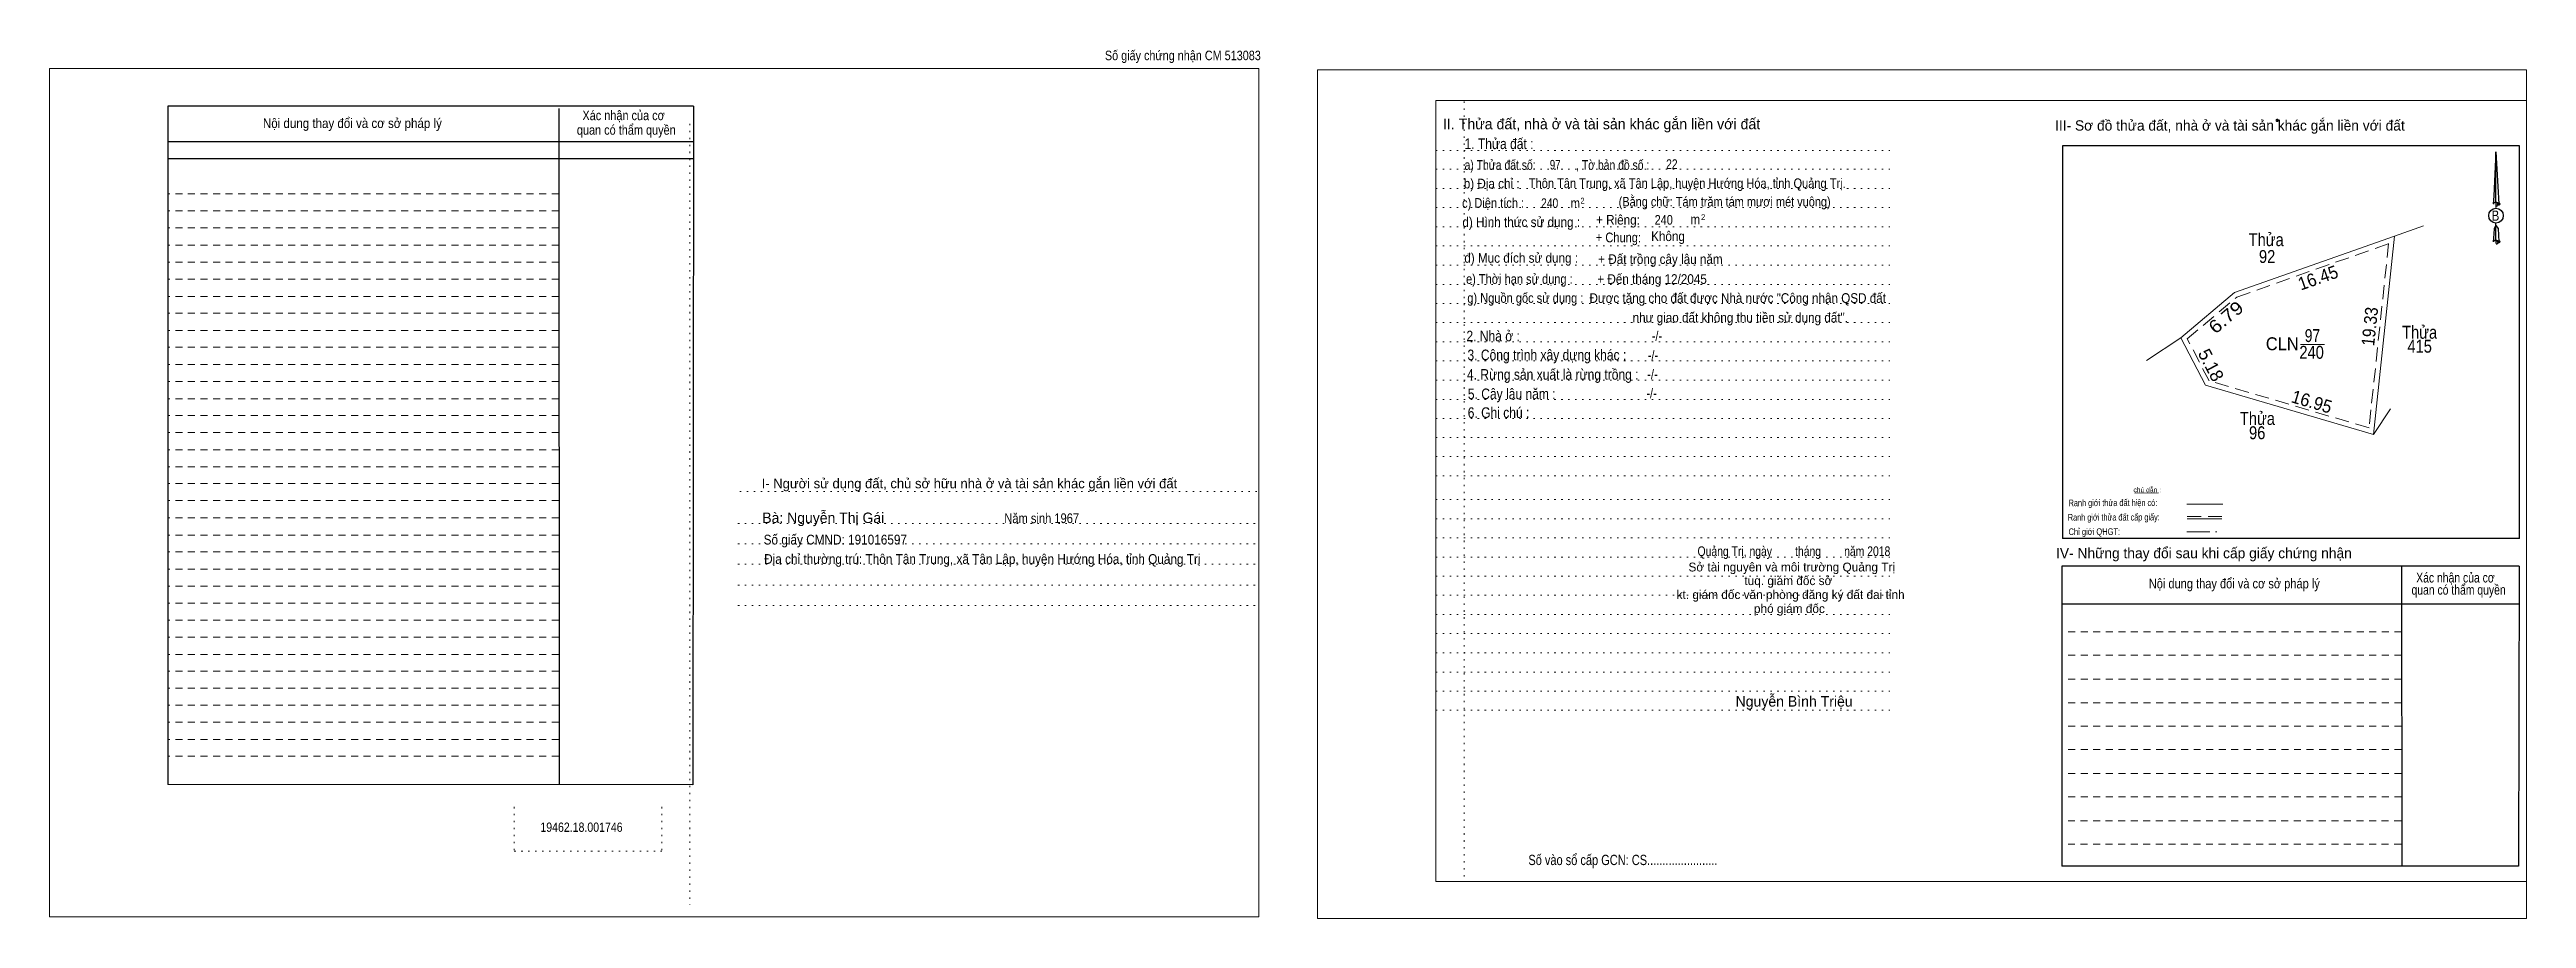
# Model space of a CAD drawing. Header units: metres. Extents: x 547727 to 548284, y 1835562 to 1835934.
# Drawn here: x 547727 to 547967, y 1835827.1 to 1835911.2 of the extents above; entities that cross this region are included whole.
import ezdxf
from ezdxf.enums import TextEntityAlignment as Align

# ---------------------------------------------------------------- set-up
doc = ezdxf.new("R2010")
doc.units = ezdxf.units.M
doc.header["$LTSCALE"] = 0.45
doc.header["$PDMODE"] = 32
doc.header["$PDSIZE"] = 0.225
for name, pattern in [('DASH_DOUBLE_DOT', [9.2, 5, -1.2, 0.3, -1.2, 0.3, -1.2]), ('DOTTED', [1.5, 0.3, -1.2]), ('MEDIUM_DASHED', [4.5, 3, -1.5]), ('SHORT_DASHED', [2.7, 1.5, -1.2])]:
    doc.linetypes.add(name, pattern=pattern)
for name, color, linetype, lineweight in [('1', 7, 'DOTTED', 13), ('18', 7, 'Continuous', 25), ('28', 7, 'SHORT_DASHED', 13), ('55', 7, 'Continuous', 13)]:
    doc.layers.add(name, color=color, linetype=linetype, lineweight=lineweight)
doc.layers.add('40', color=7, linetype='Continuous')

msp = doc.modelspace()

# ---------------------------------------------------------------- texts
at = {"layer": '18'}
for s, height, p in [('II. Thửa đất, nhà ở và tài sản khác gắn liền với đất', 1.027, (547877.375, 1835903.5)), ('Bà: Nguyễn Thị Gái', 1.012, (547801.985, 1835865.36)), ('Sở tài nguyên và môi trường Quảng Trị', 0.8554, (547895.795, 1835860.67)), ('kt. giám đốc văn phòng đăng ký đất đai tỉnh', 0.8561, (547895.685, 1835858)), ('tuq. giám đốc sở', 0.8561, (547895.465, 1835859.35)), ('phó giám đốc', 0.8561, (547895.565, 1835856.64)), ('Nguyễn Bình Triệu', 1.017, (547896.025, 1835847.58))]:
    msp.add_text(s, height=height, dxfattribs=at).set_placement(p, align=Align.CENTER)
for s, height, width, p in [('1. Thửa đất :', 1.027, 0.85, (547867.44, 1835901.58)), ('a) Thửa đất số:              , Tờ bản đồ số : ', 0.9412, 0.8, (547873.19, 1835899.57)), ('97', 0.93, 0.75, (547872.88, 1835899.6)), ('22', 0.9315, 0.8, (547884.18, 1835899.66)), ('c) Diện tích :                                                   ', 0.9412, 0.85, (547874.445, 1835895.89)), ('b) Địa chỉ : ', 0.9412, 0.9, (547866.885, 1835897.77)), ('240', 0.93, 0.8, (547872.345, 1835895.88)), ('2', 0.5701, 0.75, (547875.53, 1835896.3)), ('(Bằng chữ: Tám trăm tám mươi mét vuông)', 0.9315, 0.85, (547889.295, 1835896.02)), ('d) Hình thức sử dụng :', 0.9409, 0.9, (547869.59, 1835894.04)), (' m', 0.9412, 0.85, (547874.68, 1835895.89)), ('+ Riêng: ', 0.9409, 0.9, (547879.12, 1835894.26)), ('240', 0.93, 0.85, (547883.395, 1835894.26)), (' m', 0.9409, 0.9, (547886.29, 1835894.3)), ('2', 0.5701, 0.8, (547887.21, 1835894.7)), ('B', 0.9857, 0.85, (547963.955, 1835894.64)), ('       + Chung:', 0.9409, 0.85, (547877.965, 1835892.55)), ('Không', 0.9409, 0.9, (547883.81, 1835892.67)), ('đ) Mục đích sử dụng :', 0.9409, 0.9, (547869.585, 1835890.57)), ('e) Thời hạn sử dụng :', 0.9409, 0.85, (547869.41, 1835888.53)), ('+ Đến tháng 12/2045', 0.9404, 0.9, (547882.265, 1835888.52)), ('+ Đất trồng cây lâu năm', 0.9404, 0.9, (547883.075, 1835890.45)), ('g) Nguồn gốc sử dụng :', 0.9409, 0.85, (547869.99, 1835886.69)), ('2. Nhà ở :', 1.027, 0.85, (547866.87, 1835882.96)), ('4. Rừng sản xuất là rừng trồng :', 1.027, 0.85, (547872.645, 1835879.24)), ('3. Công trình xây dựng khác :', 1.027, 0.85, (547872.075, 1835881.13)), ('5. Cây lâu năm :', 1.027, 0.85, (547868.67, 1835877.36)), ('6. Ghi chú :', 1.027, 0.85, (547867.395, 1835875.54)), ('Quảng Trị, ngày        tháng        năm 2018', 0.9402, 0.8, (547896.005, 1835862.16)), ('19462.18.001746', 0.9, 0.85, (547778.565, 1835835.45)), ('Số vào sổ cấp GCN: CS.......................', 0.9968, 0.8, (547879.44, 1835832.23))]:
    msp.add_text(s, height=height, dxfattribs=dict(at, width=width)).set_placement(p, align=Align.CENTER)
for s, height, width, p in [('Thôn Tân Trung, xã Tân Lập, huyện Hướng Hóa, tỉnh Quảng Trị.', 0.9396, 0.85, (547870.33, 1835897.8)), ('Được tặng cho đất được Nhà nước "Công nhận QSD đất ', 0.9396, 0.9, (547876.2, 1835886.68)), ('như giao đất không thu tiền sử dụng đất".', 0.9404, 0.9, (547880.38, 1835884.79))]:
    msp.add_text(s, height=height, dxfattribs=dict(at, width=width)).set_placement(p)
at = {"layer": '28'}
for s, height, width, p in [('Nội dung thay đổi và cơ sở pháp lý', 0.9299, 0.9, (547756.375, 1835903.62)), ('Nội dung thay đổi và cơ sở pháp lý', 0.9299, 0.9, (547756.375, 1835903.62)), (' quan có thẩm quyền', 0.9299, 0.85, (547782.76, 1835902.97)), (' quan có thẩm quyền', 0.9299, 0.85, (547782.76, 1835902.97)), ('Xác nhận của cơ', 0.9299, 0.85, (547782.645, 1835904.38)), ('Xác nhận của cơ', 0.9299, 0.85, (547782.645, 1835904.38)), ('-/-', 0.9412, 0.85, (547882.735, 1835883.01)), ('-/-', 0.9412, 0.85, (547882.305, 1835879.3)), ('-/-', 0.9412, 0.85, (547882.355, 1835881.14)), ('-/-', 0.9412, 0.85, (547882.215, 1835877.46)), ('Nội dung thay đổi và cơ sở pháp lý', 0.9412, 0.85, (547938.66, 1835859.03)), (' quan có thẩm quyền', 0.9412, 0.8, (547960.245, 1835858.42)), ('Xác nhận của cơ', 0.9412, 0.8, (547960.08, 1835859.6))]:
    msp.add_text(s, height=height, dxfattribs=dict(at, width=width)).set_placement(p, align=Align.CENTER)
for s, height, p in [('III- Sơ đồ thửa đất, nhà ở và tài sản khác gắn liền với đất', 0.9982, (547938.235, 1835903.37)), ('I- Người sử dụng đất, chủ sở hữu nhà ở và tài sản khác gắn liền với đất', 0.9428, (547816.145, 1835868.72)), ('IV- Những thay đổi sau khi cấp giấy chứng nhận', 0.9982, (547935.72, 1835861.95))]:
    msp.add_text(s, height=height, dxfattribs=at).set_placement(p, align=Align.CENTER)
for s, width, p in [('Năm sinh 1967', 0.85, (547819.52, 1835865.35)), ('Số giấy CMND: 191016597', 0.9, (547796.21, 1835863.28)), ('Địa chỉ thường trú: Thôn Tân Trung, xã Tân Lập, huyện Hướng Hóa, tỉnh Quảng Trị', 0.9, (547796.26, 1835861.4))]:
    msp.add_text(s, height=0.9477, dxfattribs=dict(at, width=width)).set_placement(p)
at = {"layer": '40', "width": 0.85}
msp.add_text('Số giấy chứng nhận CM 513083', height=0.9223, dxfattribs=at).set_placement((547836.815, 1835910.19), align=Align.CENTER)
at = {"layer": '55'}
for s, width, p in [('Thửa', 0.85, (547941.75, 1835892.18)), ('92', 0.85, (547941.84, 1835890.55)), ('CLN', 0.95, (547943.305, 1835882.1)), ('240', 0.85, (547946.15, 1835881.27)), ('97', 0.8, (547946.23, 1835882.89)), ('Thửa', 0.85, (547956.61, 1835883.21)), ('415', 0.85, (547956.615, 1835881.86)), ('Thửa', 0.85, (547940.9, 1835874.86)), ('96', 0.85, (547940.88, 1835873.48))]:
    msp.add_text(s, height=1.25, dxfattribs=dict(at, width=width)).set_placement(p, align=Align.CENTER)
for s, height, rotation, width, p in [('16.45', 1.25, 19.382, 0.95, (547946.9776, 1835888.5276)), ('6.79', 1.25, 40.162, 1.15, (547938.2569, 1835884.808)), ('19.33', 1.25, 83.912, 0.9, (547952.4056, 1835884.3337)), ('16.95', 1.25, 343.586, 0.95, (547945.9934, 1835876.5122)), ('Ranh giới thửa đất cấp giấy:', 0.6391, 0.135, 0.8, (547926.9892, 1835865.6003)), ('Ranh giới thửa đất hiện có:', 0.6418, 0.135, 0.8, (547926.9042, 1835867)), ('Chỉ giới QHGT:', 0.6391, 0.135, 0.85, (547925.1042, 1835864.2059))]:
    msp.add_text(s, height=height, rotation=rotation, dxfattribs=dict(at, width=width)).set_placement(p, align=Align.CENTER)
for s, height, rotation, p in [('5.18', 1.25, 297.604, (547935.8498, 1835880.3696)), ('chú dẫn :', 0.4718, 359.974, (547930.2299, 1835868.3393))]:
    msp.add_text(s, height=height, rotation=rotation, dxfattribs=at).set_placement(p, align=Align.CENTER)

# ---------------------------------------------------------------- linework, layer by layer
at = {"layer": '1', "linetype": 'Continuous'}
for p, q in [((547861.32, 1835906.28), (547966.96, 1835906.28)), ((547861.32, 1835906.28), (547861.32, 1835830.63)), ((547966.96, 1835906.28), (547966.96, 1835830.02)), ((547861.32, 1835830.63), (547966.96, 1835830.63))]:
    msp.add_line(p, q, dxfattribs=at)
at = {"layer": '1'}
for p, q in [((547789.07, 1835904.03), (547789.07, 1835828.4)), ((547864.08, 1835906.18), (547864.08, 1835830.58)), ((547861.32, 1835901.45), (547865.6, 1835901.45)), ((547861.32, 1835901.45), (547905.29, 1835901.45)), ((547861.32, 1835899.64), (547905.29, 1835899.64)), ((547861.32, 1835897.77), (547905.29, 1835897.77)), ((547861.32, 1835895.92), (547905.29, 1835895.92)), ((547861.32, 1835894.06), (547905.29, 1835894.06)), ((547861.32, 1835892.2), (547905.29, 1835892.2)), ((547861.32, 1835890.35), (547905.29, 1835890.35)), ((547861.32, 1835888.47), (547905.29, 1835888.47)), ((547861.32, 1835886.63), (547905.29, 1835886.63)), ((547861.32, 1835884.79), (547905.29, 1835884.79)), ((547861.32, 1835882.9), (547905.29, 1835882.9)), ((547861.32, 1835881.06), (547905.29, 1835881.06)), ((547861.32, 1835879.21), (547905.29, 1835879.21)), ((547861.32, 1835877.34), (547905.29, 1835877.34)), ((547861.32, 1835875.5), (547905.29, 1835875.5)), ((547861.32, 1835873.65), (547905.29, 1835873.65)), ((547861.32, 1835871.8), (547905.29, 1835871.8)), ((547793.9, 1835868.41), (547844.15, 1835868.41)), ((547861.32, 1835869.94), (547905.29, 1835869.94)), ((547861.32, 1835867.64), (547905.29, 1835867.64)), ((547861.32, 1835865.76), (547905.29, 1835865.76)), ((547793.72, 1835865.32), (547843.98, 1835865.32)), ((547793.72, 1835863.34), (547843.98, 1835863.34)), ((547861.32, 1835863.91), (547905.29, 1835863.91)), ((547793.72, 1835861.36), (547843.98, 1835861.36)), ((547861.32, 1835862.06), (547905.29, 1835862.06)), ((547793.72, 1835859.33), (547843.98, 1835859.33)), ((547861.32, 1835860.2), (547905.29, 1835860.2)), ((547861.32, 1835858.36), (547905.29, 1835858.36)), ((547793.72, 1835857.36), (547843.98, 1835857.36)), ((547861.32, 1835856.5), (547905.29, 1835856.5)), ((547861.32, 1835854.66), (547905.29, 1835854.66)), ((547861.32, 1835852.79), (547905.29, 1835852.79)), ((547861.32, 1835850.93), (547905.29, 1835850.93)), ((547861.32, 1835849.08), (547905.29, 1835849.08)), ((547861.32, 1835847.22), (547905.29, 1835847.22)), ((547772.06, 1835837.86), (547772.06, 1835833.57)), ((547786.34, 1835837.86), (547786.34, 1835833.57)), ((547772.06, 1835833.57), (547786.34, 1835833.57))]:
    msp.add_line(p, q, dxfattribs=at)
at = {"layer": '1', "linetype": 'Continuous'}
for points in [[(547727.04, 1835827.23), (547844.16, 1835827.23), (547844.16, 1835909.4), (547727.04, 1835909.4)], [(547727.04, 1835909.4), (547844.16, 1835909.4), (547844.16, 1835827.23), (547727.04, 1835827.23)], [(547849.85, 1835827.06), (547966.96, 1835827.06), (547966.96, 1835909.24), (547849.85, 1835909.24)]]:
    msp.add_lwpolyline(points, close=True, dxfattribs=at)
msp.add_lwpolyline([(547865.6, 1835906.28), (547966.96, 1835906.28), (547966.96, 1835830.63), (547865.6, 1835830.63)], dxfattribs=at)
at = {"layer": '18'}
for p, q in [((547964, 1835901.3), (547964.27, 1835896.27)), ((547964, 1835901.3), (547964.27, 1835896.27)), ((547964, 1835901.3), (547964.27, 1835896.27)), ((547963.79, 1835897.03), (547963.75, 1835896.27)), ((547964, 1835896.41), (547964, 1835896.2)), ((547964, 1835896.2), (547964, 1835896.09)), ((547964, 1835896.09), (547964, 1835895.92)), ((547964, 1835896.09), (547964, 1835895.92)), ((547964, 1835896.09), (547964, 1835895.92)), ((547964, 1835894.19), (547964, 1835894.44)), ((547964, 1835894.19), (547964, 1835894.44)), ((547964, 1835894.19), (547964, 1835894.44)), ((547964, 1835894.19), (547964.21, 1835893.9)), ((547964, 1835894.19), (547964.21, 1835893.9)), ((547964, 1835894.19), (547964.21, 1835893.9)), ((547964, 1835892.76), (547964, 1835892.57)), ((547964, 1835892.57), (547964, 1835892.42)), ((547964.21, 1835893.9), (547964.27, 1835892.6)), ((547964.21, 1835893.9), (547964.27, 1835892.6)), ((547964.21, 1835893.9), (547964.27, 1835892.6))]:
    msp.add_line(p, q, dxfattribs=at)
for points in [[(547964, 1835896.41), (547964, 1835901.3), (547963.79, 1835897.03)], [(547964, 1835892.76), (547964, 1835894.19), (547963.84, 1835893.9), (547963.79, 1835893.38), (547963.75, 1835892.6)]]:
    msp.add_lwpolyline(points, dxfattribs=at)
msp.add_ellipse((547964.0093, 1835895.1302), major_axis=(0, 0.718), ratio=0.983453, dxfattribs=at)
for centre, start_param, end_param in [((547964.0095, 1835896.2365), 1.57079633, 3.07445202), ((547964.0095, 1835896.2365), 0.06714063, 1.57079633), ((547964.0095, 1835896.2365), 4.71238898, 6.28318531), ((547964.0095, 1835892.572), 2.49106941, 3.07427841), ((547964.0095, 1835892.572), 1.57079633, 2.49106941), ((547964.0095, 1835892.572), 0.06714063, 1.57079633), ((547964.0095, 1835892.572), 4.71238898, 6.28318531)]:
    msp.add_ellipse(centre, major_axis=(0.2588, 0), ratio=0.655448, start_param=start_param, end_param=end_param, dxfattribs=at)
for p in [(547964.27, 1835896.27), (547964.27, 1835892.6)]:
    msp.add_point(p, dxfattribs=at)
at = {"layer": '28', "linetype": 'Continuous', "lineweight": 25}
for p, q in [((547789.41, 1835905.72), (547738.5, 1835905.72)), ((547776.36, 1835905.51), (547776.41, 1835839.99)), ((547789.41, 1835905.72), (547789.35, 1835839.99)), ((547789.41, 1835902.29), (547738.54, 1835902.29)), ((547789.41, 1835902.29), (547738.54, 1835902.29)), ((547922.03, 1835901.89), (547922.03, 1835863.87)), ((547789.41, 1835900.63), (547738.54, 1835900.63)), ((547966.27, 1835863.87), (547922.03, 1835863.87)), ((547954.84, 1835861.19), (547954.88, 1835832.12)), ((547966.24, 1835861.19), (547966.2, 1835832.12)), ((547966.2, 1835857.5), (547921.97, 1835857.5)), ((547789.35, 1835839.99), (547738.5, 1835840.02)), ((547966.2, 1835832.12), (547921.97, 1835832.12))]:
    msp.add_line(p, q, dxfattribs=at)
at = {"layer": '28'}
for p, q in [((547776.36, 1835897.24), (547738.5, 1835897.24)), ((547776.36, 1835895.59), (547738.5, 1835895.59)), ((547776.36, 1835893.94), (547738.5, 1835893.94)), ((547776.36, 1835892.26), (547738.5, 1835892.26)), ((547776.36, 1835890.62), (547738.5, 1835890.62)), ((547776.36, 1835888.98), (547738.5, 1835888.98)), ((547776.36, 1835887.31), (547738.5, 1835887.31)), ((547776.36, 1835885.69), (547738.5, 1835885.69)), ((547776.36, 1835884.02), (547738.5, 1835884.02)), ((547776.36, 1835882.38), (547738.5, 1835882.38)), ((547776.36, 1835880.72), (547738.5, 1835880.72)), ((547776.36, 1835879.07), (547738.5, 1835879.07)), ((547776.36, 1835877.4), (547738.5, 1835877.4)), ((547776.36, 1835875.77), (547738.5, 1835875.77)), ((547776.36, 1835874.12), (547738.5, 1835874.12)), ((547776.36, 1835872.46), (547738.5, 1835872.46)), ((547776.36, 1835870.81), (547738.5, 1835870.81)), ((547776.36, 1835869.18), (547738.5, 1835869.18)), ((547776.36, 1835867.53), (547738.5, 1835867.53)), ((547776.36, 1835865.86), (547738.5, 1835865.86)), ((547776.36, 1835864.2), (547738.5, 1835864.2)), ((547776.36, 1835862.57), (547738.5, 1835862.57)), ((547776.36, 1835860.9), (547738.5, 1835860.9)), ((547776.36, 1835859.26), (547738.5, 1835859.26)), ((547776.36, 1835857.59), (547738.5, 1835857.59)), ((547776.36, 1835855.94), (547738.5, 1835855.94)), ((547776.36, 1835854.31), (547738.5, 1835854.31)), ((547954.84, 1835854.82), (547921.97, 1835854.82)), ((547776.36, 1835852.64), (547738.5, 1835852.64)), ((547954.84, 1835852.55), (547921.97, 1835852.55)), ((547776.36, 1835851), (547738.5, 1835851)), ((547776.36, 1835849.35), (547738.5, 1835849.35)), ((547954.84, 1835850.24), (547921.97, 1835850.24)), ((547776.36, 1835847.71), (547738.5, 1835847.71)), ((547954.84, 1835847.96), (547921.97, 1835847.96)), ((547776.36, 1835846.06), (547738.5, 1835846.06)), ((547776.36, 1835844.4), (547738.5, 1835844.4)), ((547954.84, 1835845.68), (547921.97, 1835845.68)), ((547776.36, 1835842.78), (547738.5, 1835842.78)), ((547954.84, 1835843.43), (547921.97, 1835843.43)), ((547954.84, 1835841.1), (547921.97, 1835841.1)), ((547954.84, 1835838.84), (547921.97, 1835838.84)), ((547954.82, 1835836.53), (547921.97, 1835836.53)), ((547954.82, 1835834.25), (547921.97, 1835834.25))]:
    msp.add_line(p, q, dxfattribs=at)
at = {"layer": '28', "linetype": 'Continuous', "lineweight": 25}
for points in [[(547789.41, 1835905.72), (547738.5, 1835905.72), (547738.5, 1835840.02)], [(547966.27, 1835863.87), (547966.27, 1835901.89), (547922.03, 1835901.89)], [(547966.24, 1835861.19), (547921.97, 1835861.19), (547921.97, 1835832.12)]]:
    msp.add_lwpolyline(points, dxfattribs=at)
at = {"layer": '28'}
msp.add_point((547942.82, 1835904.36), dxfattribs=at)
at = {"layer": '55'}
for p, q in [((547954.19, 1835893.15), (547952.14, 1835873.93)), ((547954.19, 1835893.15), (547957, 1835894.15)), ((547933.48, 1835883.31), (547930.17, 1835881.1)), ((547945.07, 1835882.64), (547947.4, 1835882.64)), ((547929.03, 1835868.25), (547931.32, 1835868.27)), ((547934.06, 1835867.2), (547937.54, 1835867.2)), ((547934.09, 1835865.78), (547937.44, 1835865.78)), ((547934.09, 1835865.78), (547937.44, 1835865.78))]:
    msp.add_line(p, q, dxfattribs=at)
at = {"layer": '55', "linetype": 'MEDIUM_DASHED'}
msp.add_line((547934.09, 1835866), (547937.51, 1835866), dxfattribs=at)
at = {"layer": '55', "linetype": 'DASH_DOUBLE_DOT'}
msp.add_line((547934.05, 1835864.52), (547937.51, 1835864.52), dxfattribs=at)
at = {"layer": '55'}
for points in [[(547954.19, 1835893.16), (547938.67, 1835887.69), (547933.48, 1835883.31)], [(547933.48, 1835883.31), (547935.88, 1835878.72), (547952.14, 1835873.93), (547953.79, 1835876.41)]]:
    msp.add_lwpolyline(points, dxfattribs=at)
at = {"layer": '55', "linetype": 'MEDIUM_DASHED'}
msp.add_lwpolyline([(547953.61, 1835892.42), (547951.71, 1835874.58), (547936.22, 1835879.14), (547934.11, 1835883.19), (547938.92, 1835887.25)], close=True, dxfattribs=at)

msp.set_redraw_order([(e.dxf.handle, doc.entitydb.next_handle()) for e in msp.query("TEXT MTEXT ATTDEF DIMENSION ARC_DIMENSION")])  # texts and dimensions are drawn at this point

doc.saveas('drawing.dxf')
